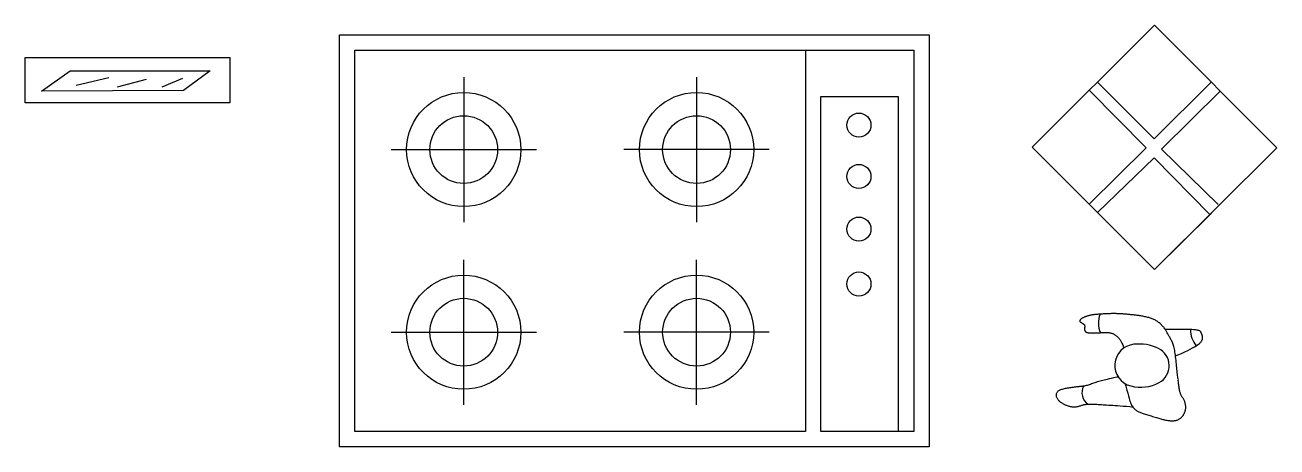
# Model space of a CAD drawing. Header units: inches. Extents: x -332 to 3160665360507, y -10609 to 2196718997769.
# Drawn here: x -259 to 7740, y -10609 to -7911 of the extents above; entities that cross this region are included whole.
import ezdxf

# ---------------------------------------------------------------- set-up
doc = ezdxf.new("R2010")
doc.units = ezdxf.units.IN
doc.header["$MEASUREMENT"] = 0

# ---------------------------------------------------------------- blocks, each defined once
blk = doc.blocks.new('Furniture_Cabinet_Mirror')
at = {"color": 3}
for p, q in [((-2.5, 0.581), (2.505, 0.581)), ((-2.5, -0.534), (-2.5, 0.581)), ((2.505, 0.581), (2.505, -0.534)), ((-2.102, -0.25), (-1.396, 0.248)), ((-1.396, 0.248), (2.025, 0.248)), ((-0.45, 0.076), (-1.251, -0.107)), ((-0.238, -0.137), (0.465, 0.046)), ((0.847, -0.142), (1.356, 0.072)), ((2.025, 0.248), (1.369, -0.228)), ((1.369, -0.228), (-2.102, -0.25)), ((2.505, -0.534), (-2.5, -0.534))]:
    blk.add_line(p, q, dxfattribs=at)
blk = doc.blocks.new('Appliances_KitchenAppliances_Stove')
at = {"color": 3}
for p, q in [((-0.2023, 0.2094), (-0.2023, 0.0217)), ((0.0985, 0.2094), (0.0985, 0.0217)), ((-0.2962, 0.1156), (-0.1085, 0.1156)), ((0.1924, 0.1156), (0.0047, 0.1156)), ((-0.2023, -0.2145), (-0.2023, -0.0268)), ((0.0985, -0.2145), (0.0985, -0.0268)), ((-0.2962, -0.1206), (-0.1085, -0.1206)), ((0.1924, -0.1206), (0.0047, -0.1206))]:
    blk.add_line(p, q, dxfattribs=at)
blk.add_lwpolyline([(-0.3629, 0.264), (0.3991, 0.264), (0.3991, -0.269), (-0.3629, -0.269)], close=True, dxfattribs=at)
blk.add_lwpolyline([(0.2391, 0.244), (0.2391, -0.249), (-0.3429, -0.249), (-0.3429, 0.244), (0.3791, 0.244), (0.3791, -0.249), (0.2591, -0.249), (0.2591, 0.184), (0.3591, 0.184), (0.3591, -0.249)], dxfattribs=at)
for centre, radius in [((-0.2023, 0.1156), 0.0738), ((0.0985, 0.1156), 0.0738), ((0.3082, 0.1472), 0.0156), ((-0.2023, 0.1156), 0.0438), ((0.0985, 0.1156), 0.0438), ((0.3082, 0.0808), 0.0156), ((0.3082, 0.0127), 0.0156), ((-0.2023, -0.1206), 0.0738), ((0.0985, -0.1206), 0.0738), ((0.3082, -0.0583), 0.0156), ((-0.2023, -0.1206), 0.0438), ((0.0985, -0.1206), 0.0438)]:
    blk.add_circle(centre, radius, dxfattribs=at)
blk = doc.blocks.new('Gift')
at = {"color": 3}
for p, q in [((-0.001, 4.997), (-5, -0.002)), ((5, -0.02), (-0.001, 4.997)), ((-0.019, 0.343), (-2.335, 2.663)), ((2.303, 2.648), (-0.019, 0.343)), ((-0.35, -0.027), (-2.666, 2.332)), ((2.69, 2.301), (0.286, -0.085)), ((-5, -0.002), (-0.002, -5.003)), ((-0.35, -0.027), (-2.672, -2.332)), ((-0.02, -0.434), (-2.331, -2.672)), ((2.251, -2.746), (-0.02, -0.434)), ((-0.002, -5.003), (5, -0.02)), ((2.599, -2.346), (0.286, -0.085)), ((2.32, -2.698), (-0.002, -5.003)), ((2.32, -2.698), (-0.002, -5.003))]:
    blk.add_line(p, q, dxfattribs=at)
blk = doc.blocks.new('Human')
at = {"color": 3}
for p, q in [((-0.298, 0.3455), (-0.3021, 0.3441)), ((-0.2938, 0.3469), (-0.298, 0.3455)), ((-0.2896, 0.3483), (-0.2938, 0.3469)), ((-0.2852, 0.3496), (-0.2896, 0.3483)), ((-0.2807, 0.3508), (-0.2852, 0.3496)), ((-0.276, 0.352), (-0.2807, 0.3508)), ((-0.2711, 0.3531), (-0.276, 0.352)), ((-0.266, 0.3542), (-0.2711, 0.3531)), ((-0.2606, 0.3551), (-0.266, 0.3542)), ((-0.2549, 0.356), (-0.2606, 0.3551)), ((-0.2489, 0.3567), (-0.2549, 0.356)), ((-0.2427, 0.3574), (-0.2489, 0.3567)), ((-0.2362, 0.3581), (-0.2427, 0.3574)), ((-0.2294, 0.3587), (-0.2362, 0.3581)), ((-0.2223, 0.3592), (-0.2294, 0.3587)), ((-0.215, 0.3597), (-0.2223, 0.3592)), ((-0.2074, 0.3603), (-0.215, 0.3597)), ((-0.1996, 0.3608), (-0.2074, 0.3603)), ((-0.1915, 0.3613), (-0.1996, 0.3608)), ((-0.1834, 0.3618), (-0.1915, 0.3613)), ((-0.1751, 0.3622), (-0.1834, 0.3618)), ((-0.1669, 0.3627), (-0.1751, 0.3622)), ((-0.1588, 0.3631), (-0.1669, 0.3627)), ((-0.1507, 0.3634), (-0.1588, 0.3631)), ((-0.1429, 0.3637), (-0.1507, 0.3634)), ((-0.1353, 0.3639), (-0.1429, 0.3637)), ((-0.128, 0.3641), (-0.1353, 0.3639)), ((-0.1208, 0.3642), (-0.128, 0.3641)), ((-0.1139, 0.3642), (-0.1208, 0.3642)), ((-0.1073, 0.3643), (-0.1139, 0.3642)), ((-0.1008, 0.3642), (-0.1073, 0.3643)), ((-0.0945, 0.3641), (-0.1008, 0.3642)), ((-0.0883, 0.364), (-0.0945, 0.3641)), ((-0.0824, 0.3639), (-0.0883, 0.364)), ((-0.0765, 0.3637), (-0.0824, 0.3639)), ((-0.0707, 0.3635), (-0.0765, 0.3637)), ((-0.0649, 0.3632), (-0.0707, 0.3635)), ((-0.0591, 0.3629), (-0.0649, 0.3632)), ((-0.0532, 0.3625), (-0.0591, 0.3629)), ((-0.0472, 0.3621), (-0.0532, 0.3625)), ((-0.041, 0.3616), (-0.0472, 0.3621)), ((-0.0346, 0.3611), (-0.041, 0.3616)), ((-0.028, 0.3605), (-0.0346, 0.3611)), ((-0.0213, 0.3599), (-0.028, 0.3605)), ((-0.0145, 0.3592), (-0.0213, 0.3599)), ((-0.0077, 0.3585), (-0.0145, 0.3592)), ((-0.0008, 0.3578), (-0.0077, 0.3585)), ((0.0059, 0.3571), (-0.0008, 0.3578)), ((0.0125, 0.3565), (0.0059, 0.3571)), ((0.019, 0.3559), (0.0125, 0.3565)), ((0.0254, 0.3552), (0.019, 0.3559)), ((0.0317, 0.3546), (0.0254, 0.3552)), ((0.0379, 0.354), (0.0317, 0.3546)), ((0.0442, 0.3533), (0.0379, 0.354)), ((0.0505, 0.3525), (0.0442, 0.3533)), ((0.0568, 0.352), (0.0505, 0.3525)), ((0.0633, 0.3507), (0.0568, 0.352)), ((0.0699, 0.3496), (0.0633, 0.3507)), ((0.0767, 0.3484), (0.0699, 0.3496)), ((0.0835, 0.3471), (0.0767, 0.3484)), ((0.0904, 0.3457), (0.0835, 0.3471)), ((0.0973, 0.3442), (0.0904, 0.3457)), ((-0.3446, 0.3164), (-0.3449, 0.3146)), ((-0.3449, 0.3146), (-0.3447, 0.313)), ((-0.3447, 0.313), (-0.3441, 0.3115)), ((-0.3439, 0.3182), (-0.3446, 0.3164)), ((-0.3441, 0.3115), (-0.3432, 0.3101)), ((-0.3426, 0.3202), (-0.3439, 0.3182)), ((-0.3432, 0.3101), (-0.342, 0.3087)), ((-0.341, 0.3222), (-0.3426, 0.3202)), ((-0.342, 0.3087), (-0.3406, 0.3074)), ((-0.3389, 0.3243), (-0.341, 0.3222)), ((-0.3406, 0.3074), (-0.3391, 0.3062)), ((-0.3391, 0.3062), (-0.3374, 0.305)), ((-0.3366, 0.3264), (-0.3389, 0.3243)), ((-0.3374, 0.305), (-0.3357, 0.3039)), ((-0.3339, 0.3285), (-0.3366, 0.3264)), ((-0.3357, 0.3039), (-0.334, 0.3028)), ((-0.334, 0.3028), (-0.3323, 0.3017)), ((-0.331, 0.3305), (-0.3339, 0.3285)), ((-0.3323, 0.3017), (-0.3305, 0.3006)), ((-0.3278, 0.3325), (-0.331, 0.3305)), ((-0.3305, 0.3006), (-0.3288, 0.2995)), ((-0.3288, 0.2995), (-0.327, 0.2984)), ((-0.3245, 0.3344), (-0.3278, 0.3325)), ((-0.327, 0.2984), (-0.3252, 0.2973)), ((-0.3252, 0.2973), (-0.3234, 0.2961)), ((-0.3211, 0.3362), (-0.3245, 0.3344)), ((-0.3234, 0.2961), (-0.3216, 0.295)), ((-0.3216, 0.295), (-0.3198, 0.2937)), ((-0.3175, 0.3379), (-0.3211, 0.3362)), ((-0.3198, 0.2937), (-0.3181, 0.2925)), ((-0.3181, 0.2925), (-0.3165, 0.2911)), ((-0.3138, 0.3395), (-0.3175, 0.3379)), ((-0.3165, 0.2911), (-0.315, 0.2897)), ((-0.315, 0.2897), (-0.3137, 0.2882)), ((-0.31, 0.3411), (-0.3138, 0.3395)), ((-0.3137, 0.2882), (-0.3126, 0.2865)), ((-0.3126, 0.2865), (-0.3117, 0.2848)), ((-0.3119, 0.2605), (-0.312, 0.2587)), ((-0.312, 0.2587), (-0.312, 0.2569)), ((-0.3117, 0.2624), (-0.3119, 0.2605)), ((-0.3117, 0.2848), (-0.3111, 0.283)), ((-0.3115, 0.2644), (-0.3117, 0.2624)), ((-0.3113, 0.2663), (-0.3115, 0.2644)), ((-0.311, 0.2683), (-0.3113, 0.2663)), ((-0.3111, 0.283), (-0.3106, 0.281)), ((-0.3108, 0.2704), (-0.311, 0.2683)), ((-0.3105, 0.2726), (-0.3108, 0.2704)), ((-0.3106, 0.281), (-0.3104, 0.2789)), ((-0.3104, 0.2747), (-0.3105, 0.2726)), ((-0.3104, 0.2789), (-0.3103, 0.2768)), ((-0.3103, 0.2768), (-0.3104, 0.2747)), ((-0.3061, 0.3426), (-0.31, 0.3411)), ((-0.3021, 0.3441), (-0.3061, 0.3426)), ((0.1041, 0.3427), (0.0973, 0.3442)), ((0.1109, 0.3412), (0.1041, 0.3427)), ((0.1175, 0.3397), (0.1109, 0.3412)), ((0.124, 0.3381), (0.1175, 0.3397)), ((0.1303, 0.3365), (0.124, 0.3381)), ((0.1365, 0.3349), (0.1303, 0.3365)), ((0.1426, 0.3331), (0.1365, 0.3349)), ((0.1486, 0.3312), (0.1426, 0.3331)), ((0.1544, 0.3291), (0.1486, 0.3312)), ((0.1602, 0.3268), (0.1544, 0.3291)), ((0.1659, 0.3242), (0.1602, 0.3268)), ((0.1715, 0.3214), (0.1659, 0.3242)), ((0.1771, 0.3183), (0.1715, 0.3214)), ((0.1825, 0.315), (0.1771, 0.3183)), ((0.1879, 0.3114), (0.1825, 0.315)), ((0.1931, 0.3077), (0.1879, 0.3114)), ((0.1983, 0.3038), (0.1931, 0.3077)), ((0.2033, 0.2999), (0.1983, 0.3038)), ((0.2081, 0.2958), (0.2033, 0.2999)), ((0.2128, 0.2916), (0.2081, 0.2958)), ((0.2173, 0.2874), (0.2128, 0.2916)), ((0.2216, 0.2831), (0.2173, 0.2874)), ((0.2258, 0.2788), (0.2216, 0.2831)), ((0.2298, 0.2743), (0.2258, 0.2788)), ((0.2336, 0.2698), (0.2298, 0.2743)), ((0.2372, 0.2652), (0.2336, 0.2698)), ((0.2407, 0.2605), (0.2372, 0.2652)), ((0.2439, 0.2557), (0.2407, 0.2605)), ((-0.312, 0.2569), (-0.3119, 0.2551)), ((-0.3119, 0.2551), (-0.3117, 0.2533)), ((-0.3117, 0.2533), (-0.3114, 0.2515)), ((-0.3114, 0.2515), (-0.3109, 0.2497)), ((-0.3109, 0.2497), (-0.3103, 0.248)), ((-0.3103, 0.248), (-0.3096, 0.2462)), ((-0.3096, 0.2462), (-0.3087, 0.2446)), ((-0.3087, 0.2446), (-0.3077, 0.243)), ((-0.3077, 0.243), (-0.3065, 0.2416)), ((-0.3065, 0.2416), (-0.3052, 0.2402)), ((-0.3052, 0.2402), (-0.3037, 0.239)), ((-0.3037, 0.239), (-0.302, 0.2379)), ((-0.302, 0.2379), (-0.3002, 0.2369)), ((-0.3002, 0.2369), (-0.2983, 0.2364)), ((-0.2983, 0.2364), (-0.2963, 0.2352)), ((-0.2963, 0.2352), (-0.2941, 0.2345)), ((-0.2941, 0.2345), (-0.2918, 0.2339)), ((-0.2918, 0.2339), (-0.2894, 0.2334)), ((-0.2894, 0.2334), (-0.2869, 0.2329)), ((-0.2869, 0.2329), (-0.2843, 0.2325)), ((-0.2843, 0.2325), (-0.2815, 0.2321)), ((-0.2815, 0.2321), (-0.2785, 0.2318)), ((-0.2785, 0.2318), (-0.2753, 0.2315)), ((-0.2753, 0.2315), (-0.2718, 0.2313)), ((-0.2718, 0.2313), (-0.2681, 0.2311)), ((-0.2681, 0.2311), (-0.264, 0.231)), ((-0.264, 0.231), (-0.2596, 0.2309)), ((-0.2596, 0.2309), (-0.2549, 0.2308)), ((-0.2549, 0.2308), (-0.2499, 0.2307)), ((-0.2499, 0.2307), (-0.2448, 0.2308)), ((-0.2448, 0.2308), (-0.2394, 0.2308)), ((-0.2394, 0.2308), (-0.234, 0.2309)), ((-0.234, 0.2309), (-0.2286, 0.2311)), ((-0.2286, 0.2311), (-0.2232, 0.2313)), ((-0.2232, 0.2313), (-0.2178, 0.2316)), ((-0.2178, 0.2316), (-0.2125, 0.2319)), ((-0.2125, 0.2319), (-0.2072, 0.2323)), ((-0.2072, 0.2323), (-0.202, 0.2327)), ((-0.202, 0.2327), (-0.1967, 0.2331)), ((-0.1967, 0.2331), (-0.1915, 0.2334)), ((-0.1915, 0.2334), (-0.1862, 0.2338)), ((-0.1862, 0.2338), (-0.181, 0.2341)), ((-0.181, 0.2341), (-0.1757, 0.2343)), ((-0.1757, 0.2343), (-0.1704, 0.2344)), ((-0.1704, 0.2344), (-0.1652, 0.2345)), ((-0.1652, 0.2345), (-0.16, 0.2344)), ((-0.16, 0.2344), (-0.1549, 0.2343)), ((-0.1549, 0.2343), (-0.1499, 0.234)), ((-0.1499, 0.234), (-0.1451, 0.2336)), ((-0.1451, 0.2336), (-0.1405, 0.233)), ((-0.1405, 0.233), (-0.1361, 0.2323)), ((-0.1361, 0.2323), (-0.1319, 0.2314)), ((-0.1319, 0.2314), (-0.1279, 0.2304)), ((-0.1279, 0.2304), (-0.124, 0.2292)), ((-0.124, 0.2292), (-0.1203, 0.2278)), ((-0.1203, 0.2278), (-0.1167, 0.2263)), ((-0.1167, 0.2263), (-0.1131, 0.2246)), ((-0.1131, 0.2246), (-0.1096, 0.2227)), ((-0.1096, 0.2227), (-0.1062, 0.2207)), ((-0.1062, 0.2207), (-0.1028, 0.2186)), ((-0.1028, 0.2186), (-0.0994, 0.2163)), ((-0.0994, 0.2163), (-0.0962, 0.214)), ((-0.0962, 0.214), (-0.0931, 0.2116)), ((-0.0931, 0.2116), (-0.0901, 0.2091)), ((-0.0901, 0.2091), (-0.0872, 0.2067)), ((-0.0872, 0.2067), (-0.0846, 0.2042)), ((-0.0846, 0.2042), (-0.0821, 0.2018)), ((-0.0821, 0.2018), (-0.0798, 0.1993)), ((-0.0798, 0.1993), (-0.0775, 0.1969)), ((-0.0775, 0.1969), (-0.0754, 0.1943)), ((-0.0754, 0.1943), (-0.0733, 0.1917)), ((-0.0733, 0.1917), (-0.0712, 0.1889)), ((-0.0712, 0.1889), (-0.0691, 0.1859)), ((-0.0691, 0.1859), (-0.0669, 0.1828)), ((-0.0669, 0.1828), (-0.0645, 0.1793)), ((-0.0645, 0.1793), (-0.0619, 0.1748)), ((-0.0619, 0.1748), (-0.0586, 0.1688)), ((0.247, 0.2508), (0.2439, 0.2557)), ((0.2923, 0.2553), (0.2446, 0.2546)), ((0.25, 0.2458), (0.247, 0.2508)), ((0.2528, 0.2409), (0.25, 0.2458)), ((0.2556, 0.2359), (0.2528, 0.2409)), ((0.2583, 0.2309), (0.2556, 0.2359)), ((0.261, 0.2259), (0.2583, 0.2309)), ((0.2637, 0.221), (0.261, 0.2259)), ((0.2664, 0.2162), (0.2637, 0.221)), ((0.2691, 0.2113), (0.2664, 0.2162)), ((0.2719, 0.2065), (0.2691, 0.2113)), ((0.2747, 0.2017), (0.2719, 0.2065)), ((0.2774, 0.1968), (0.2747, 0.2017)), ((0.2802, 0.1918), (0.2774, 0.1968)), ((0.2829, 0.1868), (0.2802, 0.1918)), ((0.2857, 0.1816), (0.2829, 0.1868)), ((0.2883, 0.1762), (0.2857, 0.1816)), ((0.291, 0.1706), (0.2883, 0.1762)), ((0.3366, 0.2556), (0.2923, 0.2553)), ((0.3704, 0.2556), (0.3366, 0.2556)), ((0.3956, 0.2552), (0.3704, 0.2556)), ((0.414, 0.2547), (0.3956, 0.2552)), ((0.4274, 0.254), (0.414, 0.2547)), ((0.4378, 0.2533), (0.4274, 0.254)), ((0.4467, 0.2525), (0.4378, 0.2533)), ((0.4544, 0.2517), (0.4467, 0.2525)), ((0.4612, 0.2508), (0.4544, 0.2517)), ((0.4669, 0.2499), (0.4612, 0.2508)), ((0.4719, 0.2488), (0.4669, 0.2499)), ((0.4761, 0.2476), (0.4719, 0.2488)), ((0.4796, 0.2463), (0.4761, 0.2476)), ((0.4826, 0.2447), (0.4796, 0.2463)), ((0.485, 0.2429), (0.4826, 0.2447)), ((0.4871, 0.2409), (0.485, 0.2429)), ((0.4888, 0.2388), (0.4871, 0.2409)), ((0.4903, 0.2364), (0.4888, 0.2388)), ((0.4915, 0.2339), (0.4903, 0.2364)), ((0.4909, 0.1708), (0.4933, 0.174)), ((0.4926, 0.2313), (0.4915, 0.2339)), ((0.4936, 0.2286), (0.4926, 0.2313)), ((0.4933, 0.174), (0.4953, 0.1771)), ((0.4946, 0.2258), (0.4936, 0.2286)), ((0.4956, 0.223), (0.4946, 0.2258)), ((0.4953, 0.1771), (0.4969, 0.1802)), ((0.4967, 0.22), (0.4956, 0.223)), ((0.4978, 0.2171), (0.4967, 0.22)), ((0.4969, 0.1802), (0.4984, 0.1833)), ((0.4988, 0.2141), (0.4978, 0.2171)), ((0.4984, 0.1833), (0.4995, 0.1864)), ((0.4997, 0.211), (0.4988, 0.2141)), ((0.4995, 0.1864), (0.5004, 0.1895)), ((0.5005, 0.208), (0.4997, 0.211)), ((0.5004, 0.1895), (0.5011, 0.1926)), ((0.5011, 0.2049), (0.5005, 0.208)), ((0.5014, 0.2018), (0.5011, 0.2049)), ((0.5011, 0.1926), (0.5014, 0.1956)), ((0.5016, 0.1987), (0.5014, 0.2018)), ((0.5014, 0.1956), (0.5016, 0.1987)), ((-0.0586, 0.1688), (-0.0544, 0.1605)), ((-0.0544, 0.1605), (-0.0492, 0.1492)), ((-0.0492, 0.1492), (-0.0427, 0.1342)), ((-0.0427, 0.1342), (-0.0401, 0.1278)), ((0.2935, 0.1647), (0.291, 0.1706)), ((0.2961, 0.1585), (0.2935, 0.1647)), ((0.2985, 0.1518), (0.2961, 0.1585)), ((0.3008, 0.1446), (0.2985, 0.1518)), ((0.3031, 0.1368), (0.3008, 0.1446)), ((0.3052, 0.1284), (0.3031, 0.1368)), ((0.3072, 0.1193), (0.3052, 0.1284)), ((0.3091, 0.1096), (0.3072, 0.1193)), ((0.3108, 0.0993), (0.3091, 0.1096)), ((0.3125, 0.0885), (0.3108, 0.0993)), ((0.314, 0.0773), (0.3125, 0.0885)), ((0.331, 0.0802), (0.3565, 0.0902)), ((0.3565, 0.0902), (0.3792, 0.1001)), ((0.3792, 0.1001), (0.3992, 0.1097)), ((0.3992, 0.1097), (0.4167, 0.1188)), ((0.4167, 0.1188), (0.4319, 0.1275)), ((0.4319, 0.1275), (0.4449, 0.1355)), ((0.4449, 0.1355), (0.456, 0.1427)), ((0.456, 0.1427), (0.4652, 0.149)), ((0.4652, 0.149), (0.4728, 0.1545)), ((0.4728, 0.1545), (0.479, 0.1593)), ((0.479, 0.1593), (0.4839, 0.1636)), ((0.4839, 0.1636), (0.4878, 0.1673)), ((0.4878, 0.1673), (0.4909, 0.1708)), ((0.3155, 0.0657), (0.314, 0.0773)), ((0.3144, 0.0743), (0.331, 0.0802)), ((0.3169, 0.0538), (0.3155, 0.0657)), ((0.3182, 0.0417), (0.3169, 0.0538)), ((0.3195, 0.0294), (0.3182, 0.0417)), ((0.3207, 0.017), (0.3195, 0.0294)), ((0.3219, 0.0047), (0.3207, 0.017)), ((0.323, -0.0074), (0.3219, 0.0047)), ((-0.1532, -0.0866), (-0.1404, -0.0836)), ((-0.1404, -0.0836), (-0.126, -0.0803)), ((-0.126, -0.0803), (-0.1091, -0.0766)), ((-0.1091, -0.0766), (-0.0893, -0.0724)), ((-0.0893, -0.0724), (-0.0806, -0.0706)), ((0.3241, -0.0194), (0.323, -0.0074)), ((0.3252, -0.0309), (0.3241, -0.0194)), ((0.3264, -0.0421), (0.3252, -0.0309)), ((0.3275, -0.0527), (0.3264, -0.0421)), ((0.3287, -0.0626), (0.3275, -0.0527)), ((0.3299, -0.072), (0.3287, -0.0626)), ((0.331, -0.0809), (0.3299, -0.072)), ((0.336, -0.0893), (0.331, -0.0809)), ((-0.499, -0.1751), (-0.4962, -0.172)), ((-0.4962, -0.172), (-0.4929, -0.1691)), ((-0.4929, -0.1691), (-0.4891, -0.1664)), ((-0.4891, -0.1664), (-0.4848, -0.1639)), ((-0.4848, -0.1639), (-0.4801, -0.1616)), ((-0.4801, -0.1616), (-0.4749, -0.1594)), ((-0.4749, -0.1594), (-0.4693, -0.1574)), ((-0.4693, -0.1574), (-0.463, -0.1555)), ((-0.463, -0.1555), (-0.457, -0.1538)), ((-0.457, -0.1538), (-0.4503, -0.1522)), ((-0.4503, -0.1522), (-0.4432, -0.1507)), ((-0.4432, -0.1507), (-0.4359, -0.1492)), ((-0.4359, -0.1492), (-0.4284, -0.1479)), ((-0.4284, -0.1479), (-0.4206, -0.1466)), ((-0.4206, -0.1466), (-0.4127, -0.1454)), ((-0.4127, -0.1454), (-0.4047, -0.1442)), ((-0.4047, -0.1442), (-0.3965, -0.1431)), ((-0.3965, -0.1431), (-0.3884, -0.142)), ((-0.3884, -0.142), (-0.3803, -0.1409)), ((-0.3803, -0.1409), (-0.3723, -0.1399)), ((-0.3723, -0.1399), (-0.3645, -0.139)), ((-0.3645, -0.139), (-0.3571, -0.1382)), ((-0.3571, -0.1382), (-0.3499, -0.1374)), ((-0.3499, -0.1374), (-0.3433, -0.1367)), ((-0.3433, -0.1367), (-0.3371, -0.1361)), ((-0.3371, -0.1361), (-0.3313, -0.1355)), ((-0.3313, -0.1355), (-0.3258, -0.1349)), ((-0.3258, -0.1349), (-0.3204, -0.1343)), ((-0.3204, -0.1343), (-0.3151, -0.1335)), ((-0.3151, -0.1335), (-0.3097, -0.1325)), ((-0.3097, -0.1325), (-0.3042, -0.1313)), ((-0.3042, -0.1313), (-0.2983, -0.1298)), ((-0.2983, -0.1298), (-0.2921, -0.128)), ((-0.2921, -0.128), (-0.2854, -0.1258)), ((-0.2854, -0.1258), (-0.2785, -0.1235)), ((-0.2785, -0.1235), (-0.2712, -0.1209)), ((-0.2712, -0.1209), (-0.2636, -0.1182)), ((-0.2636, -0.1182), (-0.2558, -0.1155)), ((-0.2558, -0.1155), (-0.2478, -0.1127)), ((-0.2478, -0.1127), (-0.2396, -0.1099)), ((-0.2396, -0.1099), (-0.2313, -0.1073)), ((-0.2313, -0.1073), (-0.2228, -0.1047)), ((-0.2228, -0.1047), (-0.2141, -0.1022)), ((-0.2141, -0.1022), (-0.2051, -0.0996)), ((-0.2051, -0.0996), (-0.1957, -0.0971)), ((-0.1957, -0.0971), (-0.1858, -0.0946)), ((-0.1858, -0.0946), (-0.1755, -0.092)), ((-0.1755, -0.092), (-0.1647, -0.0894)), ((-0.1647, -0.0894), (-0.1532, -0.0866)), ((-0.0314, -0.1186), (-0.0267, -0.1361)), ((-0.0267, -0.1361), (-0.0196, -0.1626)), ((-0.0196, -0.1626), (-0.0137, -0.1848)), ((0.3334, -0.0973), (0.336, -0.0893)), ((0.3344, -0.105), (0.3334, -0.0973)), ((0.3355, -0.1124), (0.3344, -0.105)), ((0.3364, -0.1195), (0.3355, -0.1124)), ((0.3373, -0.1265), (0.3364, -0.1195)), ((0.3381, -0.1333), (0.3373, -0.1265)), ((0.3388, -0.14), (0.3381, -0.1333)), ((0.3396, -0.1464), (0.3388, -0.14)), ((0.3405, -0.1526), (0.3396, -0.1464)), ((0.3414, -0.1586), (0.3405, -0.1526)), ((0.3424, -0.1644), (0.3414, -0.1586)), ((0.3436, -0.17), (0.3424, -0.1644)), ((0.345, -0.1752), (0.3436, -0.17)), ((-0.5059, -0.1934), (-0.5054, -0.1895)), ((-0.5059, -0.1974), (-0.5059, -0.1934)), ((-0.5056, -0.2015), (-0.5059, -0.1974)), ((-0.5049, -0.2056), (-0.5056, -0.2015)), ((-0.5054, -0.1895), (-0.5045, -0.1856)), ((-0.5038, -0.2097), (-0.5049, -0.2056)), ((-0.5045, -0.1856), (-0.5032, -0.1819)), ((-0.5024, -0.2138), (-0.5038, -0.2097)), ((-0.5032, -0.1819), (-0.5014, -0.1784)), ((-0.5007, -0.2179), (-0.5024, -0.2138)), ((-0.5014, -0.1784), (-0.499, -0.1751)), ((-0.4986, -0.2218), (-0.5007, -0.2179)), ((-0.4964, -0.2257), (-0.4986, -0.2218)), ((-0.4938, -0.2294), (-0.4964, -0.2257)), ((-0.491, -0.233), (-0.4938, -0.2294)), ((-0.4881, -0.2365), (-0.491, -0.233)), ((-0.4849, -0.2397), (-0.4881, -0.2365)), ((-0.4815, -0.2428), (-0.4849, -0.2397)), ((-0.4779, -0.2457), (-0.4815, -0.2428)), ((-0.4742, -0.2485), (-0.4779, -0.2457)), ((-0.4703, -0.2512), (-0.4742, -0.2485)), ((-0.4662, -0.2538), (-0.4703, -0.2512)), ((-0.4619, -0.2563), (-0.4662, -0.2538)), ((-0.4575, -0.2588), (-0.4619, -0.2563)), ((-0.0137, -0.1848), (-0.0089, -0.2033)), ((-0.0089, -0.2033), (-0.0047, -0.2186)), ((-0.0047, -0.2186), (-0.0011, -0.2312)), ((-0.0011, -0.2312), (0.0023, -0.2418)), ((0.0023, -0.2418), (0.0055, -0.2509)), ((0.0055, -0.2509), (0.0088, -0.2589)), ((0.3466, -0.1803), (0.345, -0.1752)), ((0.3483, -0.1851), (0.3466, -0.1803)), ((0.3502, -0.1898), (0.3483, -0.1851)), ((0.3522, -0.1943), (0.3502, -0.1898)), ((0.3544, -0.1987), (0.3522, -0.1943)), ((0.3567, -0.2031), (0.3544, -0.1987)), ((0.3591, -0.2073), (0.3567, -0.2031)), ((0.3615, -0.2116), (0.3591, -0.2073)), ((0.3641, -0.2158), (0.3615, -0.2116)), ((0.3666, -0.22), (0.3641, -0.2158)), ((0.3691, -0.2242), (0.3666, -0.22)), ((0.3716, -0.2285), (0.3691, -0.2242)), ((0.3739, -0.2328), (0.3716, -0.2285)), ((0.376, -0.2372), (0.3739, -0.2328)), ((0.3779, -0.2416), (0.376, -0.2372)), ((0.3796, -0.2462), (0.3779, -0.2416)), ((0.381, -0.2508), (0.3796, -0.2462)), ((0.3822, -0.2554), (0.381, -0.2508)), ((0.3832, -0.2601), (0.3822, -0.2554)), ((-0.4529, -0.2612), (-0.4575, -0.2588)), ((-0.4482, -0.2636), (-0.4529, -0.2612)), ((-0.4434, -0.2659), (-0.4482, -0.2636)), ((-0.4384, -0.2681), (-0.4434, -0.2659)), ((-0.4334, -0.2702), (-0.4384, -0.2681)), ((-0.4283, -0.2721), (-0.4334, -0.2702)), ((-0.4232, -0.2739), (-0.4283, -0.2721)), ((-0.4181, -0.2756), (-0.4232, -0.2739)), ((-0.4129, -0.277), (-0.4181, -0.2756)), ((-0.4078, -0.2783), (-0.4129, -0.277)), ((-0.4026, -0.2793), (-0.4078, -0.2783)), ((-0.3975, -0.2801), (-0.4026, -0.2793)), ((-0.3924, -0.2806), (-0.3975, -0.2801)), ((-0.3873, -0.2809), (-0.3924, -0.2806)), ((-0.3823, -0.281), (-0.3873, -0.2809)), ((-0.3772, -0.2807), (-0.3823, -0.281)), ((-0.3722, -0.2802), (-0.3772, -0.2807)), ((-0.3673, -0.2794), (-0.3722, -0.2802)), ((-0.3623, -0.2784), (-0.3673, -0.2794)), ((-0.3574, -0.2773), (-0.3623, -0.2784)), ((-0.3525, -0.2759), (-0.3574, -0.2773)), ((-0.3477, -0.2745), (-0.3525, -0.2759)), ((-0.3429, -0.273), (-0.3477, -0.2745)), ((-0.3381, -0.2715), (-0.3429, -0.273)), ((-0.3334, -0.2699), (-0.3381, -0.2715)), ((-0.3285, -0.2684), (-0.3334, -0.2699)), ((-0.3236, -0.267), (-0.3285, -0.2684)), ((-0.3183, -0.2656), (-0.3236, -0.267)), ((-0.3128, -0.2644), (-0.3183, -0.2656)), ((-0.3068, -0.2634), (-0.3128, -0.2644)), ((-0.3003, -0.2625), (-0.3068, -0.2634)), ((-0.2932, -0.2619), (-0.3003, -0.2625)), ((-0.2854, -0.2615), (-0.2932, -0.2619)), ((-0.2769, -0.2613), (-0.2854, -0.2615)), ((-0.2679, -0.2614), (-0.2769, -0.2613)), ((-0.2585, -0.2616), (-0.2679, -0.2614)), ((-0.2486, -0.2619), (-0.2585, -0.2616)), ((-0.2384, -0.2624), (-0.2486, -0.2619)), ((-0.228, -0.263), (-0.2384, -0.2624)), ((-0.2173, -0.2636), (-0.228, -0.263)), ((-0.2066, -0.2642), (-0.2173, -0.2636)), ((-0.1956, -0.2649), (-0.2066, -0.2642)), ((-0.1843, -0.2657), (-0.1956, -0.2649)), ((-0.1725, -0.2664), (-0.1843, -0.2657)), ((-0.1601, -0.2672), (-0.1725, -0.2664)), ((-0.1469, -0.2681), (-0.1601, -0.2672)), ((-0.1329, -0.269), (-0.1469, -0.2681)), ((-0.1178, -0.2699), (-0.1329, -0.269)), ((-0.1017, -0.2709), (-0.1178, -0.2699)), ((-0.0843, -0.2721), (-0.1017, -0.2709)), ((-0.0656, -0.2734), (-0.0843, -0.2721)), ((-0.0455, -0.275), (-0.0656, -0.2734)), ((-0.0238, -0.277), (-0.0455, -0.275)), ((-0.0006, -0.2794), (-0.0238, -0.277)), ((0.0228, -0.2821), (-0.0006, -0.2794)), ((0.0088, -0.2589), (0.0123, -0.2661)), ((0.0123, -0.2661), (0.0159, -0.2724)), ((0.0159, -0.2724), (0.0197, -0.2781)), ((0.0197, -0.2781), (0.0235, -0.2831)), ((0.0235, -0.2831), (0.0274, -0.2876)), ((0.0274, -0.2876), (0.0314, -0.2917)), ((0.0314, -0.2917), (0.0355, -0.2955)), ((0.0355, -0.2955), (0.0397, -0.299)), ((0.0397, -0.299), (0.0439, -0.3022)), ((0.0439, -0.3022), (0.0483, -0.3052)), ((0.0483, -0.3052), (0.0529, -0.3081)), ((0.0529, -0.3081), (0.0577, -0.3108)), ((0.0577, -0.3108), (0.0627, -0.3133)), ((0.0627, -0.3133), (0.068, -0.3158)), ((0.068, -0.3158), (0.0736, -0.3181)), ((0.0736, -0.3181), (0.0796, -0.3204)), ((0.0796, -0.3204), (0.0859, -0.3226)), ((0.0859, -0.3226), (0.0925, -0.3249)), ((0.0925, -0.3249), (0.0995, -0.3271)), ((0.0995, -0.3271), (0.1068, -0.3293)), ((0.1068, -0.3293), (0.1144, -0.3316)), ((0.1144, -0.3316), (0.1223, -0.3339)), ((0.1223, -0.3339), (0.1306, -0.3363)), ((0.1306, -0.3363), (0.139, -0.3388)), ((0.139, -0.3388), (0.1477, -0.3413)), ((0.1477, -0.3413), (0.1565, -0.3439)), ((0.1565, -0.3439), (0.1654, -0.3465)), ((0.3614, -0.3452), (0.364, -0.3419)), ((0.364, -0.3419), (0.3664, -0.3386)), ((0.3664, -0.3386), (0.3687, -0.3353)), ((0.3687, -0.3353), (0.3708, -0.3319)), ((0.3708, -0.3319), (0.3727, -0.3286)), ((0.3727, -0.3286), (0.3745, -0.3252)), ((0.3745, -0.3252), (0.3762, -0.3218)), ((0.3762, -0.3218), (0.3777, -0.3185)), ((0.3777, -0.3185), (0.379, -0.315)), ((0.379, -0.315), (0.3803, -0.3116)), ((0.3803, -0.3116), (0.3814, -0.3082)), ((0.3814, -0.3082), (0.3823, -0.3047)), ((0.3823, -0.3047), (0.3832, -0.3011)), ((0.384, -0.2647), (0.3832, -0.2601)), ((0.3832, -0.3011), (0.3839, -0.2975)), ((0.3839, -0.2975), (0.3844, -0.2938)), ((0.3845, -0.2692), (0.384, -0.2647)), ((0.3844, -0.2938), (0.3848, -0.2901)), ((0.3849, -0.2737), (0.3845, -0.2692)), ((0.3848, -0.2901), (0.3851, -0.2862)), ((0.3851, -0.278), (0.3849, -0.2737)), ((0.3852, -0.2822), (0.3851, -0.278)), ((0.3851, -0.2862), (0.3852, -0.2822)), ((0.1654, -0.3465), (0.1742, -0.3491)), ((0.1742, -0.3491), (0.1828, -0.3517)), ((0.1828, -0.3517), (0.1911, -0.3541)), ((0.1911, -0.3541), (0.1992, -0.3565)), ((0.1992, -0.3565), (0.2068, -0.3588)), ((0.2068, -0.3588), (0.2141, -0.3609)), ((0.2141, -0.3609), (0.2209, -0.3628)), ((0.2209, -0.3628), (0.2275, -0.3647)), ((0.2275, -0.3647), (0.2337, -0.3663)), ((0.2337, -0.3663), (0.2396, -0.3678)), ((0.2396, -0.3678), (0.2452, -0.3691)), ((0.2452, -0.3691), (0.2506, -0.3702)), ((0.2506, -0.3702), (0.2558, -0.3712)), ((0.2558, -0.3712), (0.2608, -0.3719)), ((0.2608, -0.3719), (0.2655, -0.3725)), ((0.2655, -0.3725), (0.27, -0.373)), ((0.27, -0.373), (0.2744, -0.3734)), ((0.2744, -0.3734), (0.2785, -0.3737)), ((0.2785, -0.3737), (0.2825, -0.3739)), ((0.2825, -0.3739), (0.2863, -0.374)), ((0.2863, -0.374), (0.29, -0.3741)), ((0.29, -0.3741), (0.2935, -0.3742)), ((0.2935, -0.3742), (0.297, -0.3742)), ((0.297, -0.3742), (0.3004, -0.3741)), ((0.3004, -0.3741), (0.3038, -0.3738)), ((0.3038, -0.3738), (0.3073, -0.3735)), ((0.3073, -0.3735), (0.3108, -0.373)), ((0.3108, -0.373), (0.3145, -0.3723)), ((0.3145, -0.3723), (0.3183, -0.3714)), ((0.3183, -0.3714), (0.3222, -0.3704)), ((0.3222, -0.3704), (0.3262, -0.3691)), ((0.3262, -0.3691), (0.3302, -0.3676)), ((0.3302, -0.3676), (0.3342, -0.3659)), ((0.3342, -0.3659), (0.3381, -0.364)), ((0.3381, -0.364), (0.342, -0.3619)), ((0.342, -0.3619), (0.3457, -0.3596)), ((0.3457, -0.3596), (0.3492, -0.3571)), ((0.3492, -0.3571), (0.3525, -0.3543)), ((0.3525, -0.3543), (0.3556, -0.3514)), ((0.3556, -0.3514), (0.3586, -0.3483)), ((0.3586, -0.3483), (0.3614, -0.3452))]:
    blk.add_line(p, q, dxfattribs=at)
for centre, radius, start, end in [((-0.0484, 0.2997), 0.168, 158.8156, 203.5264), ((0.6017, 0.2571), 0.1842, 180.7937, 218.1712), ((0.0434, 0.0074), 0.1465, 96.33888, 255.3837), ((0.0616, -0.1565), 0.3114, 64.202, 96.33888), ((0.1398, 0.0053), 0.1317, 298.5092, 64.202), ((-0.2343, -0.1803), 0.0955, 150.9608, 238.1825), ((0.0743, 0.1258), 0.269, 255.3837, 298.5092)]:
    blk.add_arc(centre, radius, start, end, dxfattribs=at)

msp = doc.modelspace()

# ---------------------------------------------------------------- block references
for name, p, xscale, yscale, zscale in [('Gift', (6957.8, -8692), 156.3730733512402, 156.3730733512402, 156.3730733512402), ('Appliances_KitchenAppliances_Stove', (3544.6, -9278.6), 4945.014341084662, 4945.014341084662, 4945.014341084662), ('Furniture_Cabinet_Mirror', (395.2, -8269.1), 261.4434080449256, 261.4434080449256, 261.4434080449256), ('Human', (6799.6, -10094.1), 927.596027285001, 927.596027285001, 927.596027285001)]:
    msp.add_blockref(name, p, dxfattribs=dict(xscale=xscale, yscale=yscale, zscale=zscale))

doc.saveas('drawing.dxf')
